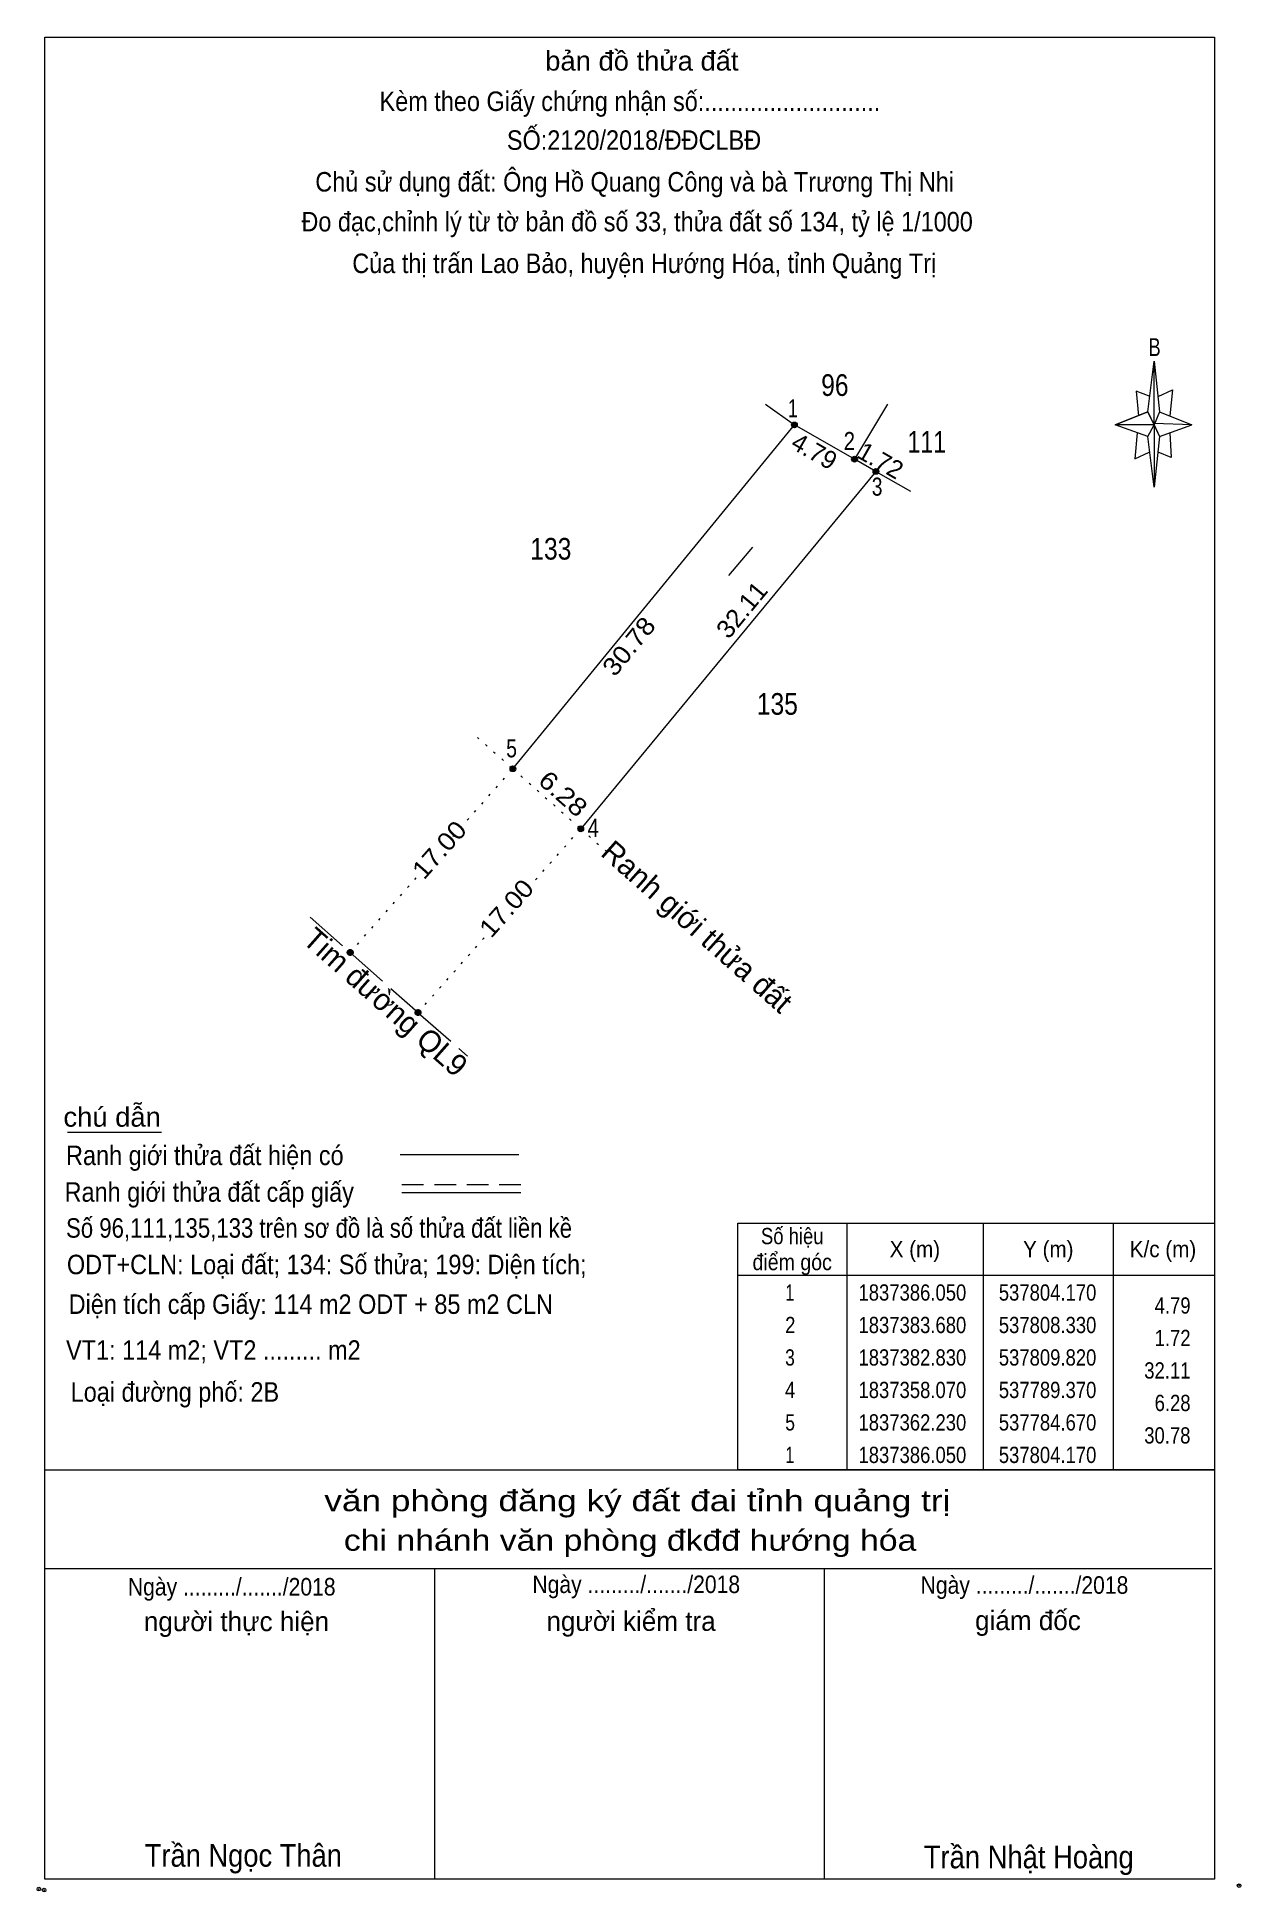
# Model space of a CAD drawing. Header units: metres. Extents: x 536771 to 537815, y 1837287 to 1837416.
# Drawn here: x 537419.5 to 537502.8, y 1837287.1 to 1837415.6 of the extents above; entities that cross this region are included whole.
import ezdxf
from ezdxf.enums import TextEntityAlignment as Align

# ---------------------------------------------------------------- set-up
doc = ezdxf.new("R2010")
doc.units = ezdxf.units.M
doc.header["$LTSCALE"] = 0.5
doc.header["$PDMODE"] = 32
doc.header["$PDSIZE"] = 0.25
for name, pattern in [('DOTTED', [1.5, 0.3, -1.2]), ('LONG_DASHED', [7.5, 6, -1.5]), ('MEDIUM_DASHED', [4.5, 3, -1.5])]:
    doc.linetypes.add(name, pattern=pattern)
for name, color, linetype, lineweight in [('10', 7, 'Continuous', 13), ('17', 7, 'Continuous', 13), ('5', 7, 'Continuous', 13), ('50', 7, 'DOTTED', 13), ('6', 7, 'Continuous', 13), ('63', 7, 'Continuous', 13), ('8', 7, 'DOTTED', 13)]:
    doc.layers.add(name, color=color, linetype=linetype, lineweight=lineweight)

msp = doc.modelspace()

# ---------------------------------------------------------------- texts
at = {"layer": '5'}
for s, height, width, p in [('bản đồ thửa đất', 1.35, 1.05, (537461.355, 1837413.33)), ('Kèm theo Giấy chứng nhận số:...........................', 1.35, 0.9, (537460.525, 1837410.53)), ('SỐ:2120/2018/ĐĐCLBĐ', 1.35, 0.9, (537460.81, 1837407.84)), ('Chủ sử dụng đất: Ông Hồ Quang Công và bà Trương Thị Nhi', 1.35, 0.9, (537460.855, 1837404.95)), ('Đo đạc,chỉnh lý từ tờ bản đồ số 33, thửa đất số 134, tỷ lệ 1/1000 ', 1.35, 0.9, (537461.25, 1837402.19)), ('Của thị trấn Lao Bảo, huyện Hướng Hóa, tỉnh Quảng Trị', 1.35, 0.9, (537461.52, 1837399.3)), ('B', 1.24, 0.75, (537496.87, 1837393.55)), ('văn phòng đăng ký đất đai tỉnh quảng trị', 1.458, 1.25, (537461.04, 1837313.52)), ('chi nhánh văn phòng đkđđ hướng hóa', 1.458, 1.2, (537460.54, 1837310.78)), ('Ngày ........./......./2018', 1.215, 0.9, (537432.945, 1837307.68)), ('Ngày ........./......./2018', 1.215, 0.9, (537460.965, 1837307.85)), ('Ngày ........./......./2018', 1.215, 0.9, (537487.855, 1837307.8)), ('Trần Ngọc Thân', 1.57, 0.9, (537433.75, 1837288.89)), ('Trần Nhật Hoàng', 1.575, 0.9, (537488.15, 1837288.78))]:
    msp.add_text(s, height=height, dxfattribs=dict(at, width=width)).set_placement(p, align=Align.CENTER)
for s, p in [('người kiểm tra', (537460.605, 1837305.23)), ('giám đốc', (537488.095, 1837305.28)), ('người thực hiện', (537433.275, 1837305.21))]:
    msp.add_text(s, height=1.35, dxfattribs=at).set_placement(p, align=Align.CENTER)
at = {"layer": '6'}
for s, width, p in [('chú dẫn', 1.05, (537421.29, 1837340.16)), ('Ranh giới thửa đất hiện có ', 0.9, (537421.47, 1837337.5)), ('Ranh giới thửa đất cấp giấy', 0.9, (537421.37, 1837334.96)), ('Số 96,111,135,133 trên sơ đồ là số thửa đất liền kề', 0.85, (537421.47, 1837332.47)), ('ODT+CLN: Loại đất; 134: Số thửa; 199: Diện tích;', 0.9, (537421.53, 1837329.94)), ('Diện tích cấp Giấy: 114 m2 ODT + 85 m2 CLN', 0.9, (537421.65, 1837327.19)), ('VT1: 114 m2; VT2 ......... m2', 0.9, (537421.47, 1837324.01)), ('Loại đường phố: 2B', 0.9, (537421.79, 1837321.11))]:
    msp.add_text(s, height=1.35, dxfattribs=dict(at, width=width)).set_placement(p)
at = {"layer": '63'}
for s, height, width, p in [('96', 1.5, 0.85, (537475.67, 1837390.79)), (' 1', 1.25, 0.75, (537472.16, 1837389.31)), (' 2', 1.25, 0.85, (537476.12, 1837387.04)), ('111', 1.5, 0.8, (537482.43, 1837386.86)), (' 3', 1.25, 0.8, (537478.02, 1837383.88)), (' 133', 1.5, 0.85, (537456.47, 1837379.45)), ('135', 1.5, 0.85, (537472.16, 1837368.7)), (' 5', 1.25, 0.8, (537452.7, 1837365.75)), (' 4', 1.25, 0.85, (537458.38, 1837360.24)), ('4.79', 1.125, 0.85, (537499.36, 1837327.21)), ('1.72', 1.125, 0.85, (537499.36, 1837324.96)), ('32.11', 1.125, 0.85, (537499.35, 1837322.71)), ('6.28', 1.125, 0.85, (537499.36, 1837320.46)), ('30.78', 1.125, 0.85, (537499.35, 1837318.21))]:
    msp.add_text(s, height=height, dxfattribs=dict(at, width=width)).set_placement(p, align=Align.RIGHT)
for s, height, rotation, p in [('4.79', 1.25, 330.329, (537472.9906, 1837386.4137)), ('1.72', 1.25, 330.297, (537477.5753, 1837385.7699)), ('Ranh giới thửa đất', 1.5, 318.51, (537464.6782, 1837353.4659)), ('Tim đường QL9', 1.5, 318.488, (537443.103, 1837348.2371))]:
    msp.add_text(s, height=height, rotation=rotation, dxfattribs=at).set_placement(p, align=Align.CENTER)
for s, rotation, width, p in [('32.11', 50.446, 1.05, (537468.7588, 1837375.572)), ('30.78', 50.695, 1.1, (537460.9364, 1837373.0491)), ('6.28', 318.488, 1.15, (537455.4858, 1837362.7603)), ('17.00', 48.481, 1.1, (537447.7921, 1837358.9358)), ('17.00', 48.481, 1.1, (537452.4421, 1837354.8858))]:
    msp.add_text(s, height=1.25, rotation=rotation, dxfattribs=dict(at, width=width)).set_placement(p, align=Align.CENTER)
for s, width, p in [('Số hiệu', 0.85, (537471.77, 1837332.02)), ('điểm góc', 0.9, (537471.765, 1837330.22)), ('X (m)', 0.95, (537480.265, 1837331.12)), ('Y (m)', 0.95, (537489.505, 1837331.12)), ('K/c (m)', 0.95, (537497.45, 1837331.12)), (' 1', 0.75, (537471.445, 1837328.11)), ('1837386.050', 0.85, (537480.09, 1837328.11)), ('537804.170', 0.85, (537489.455, 1837328.11)), (' 2', 0.85, (537471.455, 1837325.86)), ('1837383.680', 0.85, (537480.09, 1837325.86)), ('537808.330', 0.85, (537489.455, 1837325.86)), (' 3', 0.8, (537471.445, 1837323.61)), ('1837382.830', 0.85, (537480.09, 1837323.61)), ('537809.820', 0.85, (537489.455, 1837323.61)), (' 4', 0.85, (537471.445, 1837321.36)), ('1837358.070', 0.85, (537480.09, 1837321.36)), ('537789.370', 0.85, (537489.455, 1837321.36)), (' 5', 0.8, (537471.455, 1837319.11)), ('1837362.230', 0.85, (537480.09, 1837319.11)), ('537784.670', 0.85, (537489.455, 1837319.11)), (' 1', 0.75, (537471.445, 1837316.86)), ('1837386.050', 0.85, (537480.09, 1837316.86)), ('537804.170', 0.85, (537489.455, 1837316.86))]:
    msp.add_text(s, height=1.125, dxfattribs=dict(at, width=width)).set_placement(p, align=Align.CENTER)

# ---------------------------------------------------------------- hatches: boundary and pattern name
at = {"layer": '63'}
for points in [[(537472.12, 1837388.78, 1), (537471.72, 1837388.78, 1)], [(537476.28, 1837386.41, 1), (537475.88, 1837386.41, 1)], [(537477.77, 1837385.56, 1), (537477.37, 1837385.56, 1)], [(537452.62, 1837364.96, 1), (537452.22, 1837364.96, 1)], [(537457.32, 1837360.8, 1), (537456.92, 1837360.8, 1)], [(537441.35, 1837352.23, 1), (537440.95, 1837352.23, 1)], [(537446.05, 1837348.07, 1), (537445.65, 1837348.07, 1)]]:
    msp.add_hatch(color=256, dxfattribs=at).paths.add_polyline_path(points)

# ---------------------------------------------------------------- linework, layer by layer
at = {"layer": '10'}
for p, q in [((537469.91, 1837390.21), (537471.92, 1837388.78)), ((537478.36, 1837390.21), (537476.08, 1837386.41)), ((537452.42, 1837364.96), (537471.92, 1837388.78)), ((537477.57, 1837385.56), (537457.12, 1837360.8)), ((537477.57, 1837385.56), (537479.97, 1837384.19))]:
    msp.add_line(p, q, dxfattribs=at)
msp.add_lwpolyline([(537477.57, 1837385.56), (537476.08, 1837386.41), (537471.92, 1837388.78)], dxfattribs=at)
at = {"layer": '17'}
msp.add_line((537421.57, 1837339.79), (537428.08, 1837339.79), dxfattribs=at)
at = {"layer": '5'}
for p, q in [((537496.39, 1837389.68), (537496.84, 1837393.19)), ((537497.2, 1837389.68), (537499.45, 1837388.78)), ((537496.39, 1837387.97), (537494.14, 1837388.78)), ((537497.2, 1837387.97), (537496.84, 1837384.46)), ((537497.92, 1837388.24), (537498.01, 1837386.53)), ((537498.01, 1837386.53), (537497.11, 1837386.89)), ((537420.01, 1837316.38), (537501.01, 1837316.38)), ((537420.01, 1837309.54), (537500.83, 1837309.54)), ((537420.01, 1837309.54), (537500.83, 1837309.54)), ((537420.01, 1837309.54), (537500.83, 1837309.54)), ((537447.01, 1837288.03), (537447.01, 1837309.54)), ((537474.01, 1837288.03), (537474.01, 1837309.54))]:
    msp.add_line(p, q, dxfattribs=at)
for points in [[(537420.01, 1837415.65), (537501.01, 1837415.65), (537501.01, 1837288.03), (537420.01, 1837288.03)], [(537496.84, 1837393.19), (537497.2, 1837389.68), (537496.84, 1837388.78)], [(537496.84, 1837388.78), (537494.14, 1837388.78), (537496.39, 1837389.68), (537497.2, 1837387.97), (537499.45, 1837388.78), (537496.84, 1837388.87)], [(537496.84, 1837388.78), (537496.84, 1837384.46), (537496.39, 1837387.97)]]:
    msp.add_lwpolyline(points, close=True, dxfattribs=at)
for points in [[(537496.57, 1837390.76), (537495.58, 1837391.12), (537495.76, 1837389.41)], [(537497.11, 1837390.76), (537498.1, 1837391.21), (537497.92, 1837389.41)], [(537496.84, 1837388.78), (537496.39, 1837389.68), (537494.14, 1837388.78)], [(537495.67, 1837388.24), (537495.49, 1837386.44), (537496.48, 1837386.89)], [(537496.84, 1837388.78), (537497.2, 1837387.97), (537499.45, 1837388.78)], [(537501.01, 1837288.03), (537420.01, 1837288.03), (537420.01, 1837309.54)]]:
    msp.add_lwpolyline(points, dxfattribs=at)
for p in [(537419.59, 1837287.34), (537419.95, 1837287.27)]:
    msp.add_point(p, dxfattribs=at)
at = {"layer": '50'}
for p, q in [((537449.96, 1837367.13), (537452.42, 1837364.96)), ((537452.42, 1837364.96), (537457.12, 1837360.8)), ((537457.12, 1837360.8), (537459.11, 1837359.04))]:
    msp.add_line(p, q, dxfattribs=at)
at = {"layer": '50', "linetype": 'LONG_DASHED'}
for p, q in [((537438.37, 1837354.68), (537441.18, 1837352.21)), ((537441.15, 1837352.23), (537445.85, 1837348.07)), ((537445.87, 1837348.06), (537449.28, 1837345.05))]:
    msp.add_line(p, q, dxfattribs=at)
at = {"layer": '6'}
for p, q in [((537444.61, 1837338.23), (537452.83, 1837338.23)), ((537444.73, 1837335.59), (537452.96, 1837335.59))]:
    msp.add_line(p, q, dxfattribs=at)
at = {"layer": '6', "linetype": 'MEDIUM_DASHED'}
msp.add_line((537444.73, 1837336.15), (537453.01, 1837336.15), dxfattribs=at)
at = {"layer": '6'}
msp.add_point((537502.72, 1837287.58), dxfattribs=at)
at = {"layer": '63'}
for p, q in [((537467.37, 1837378.35), (537469.03, 1837380.31)), ((537475.55, 1837333.48), (537475.55, 1837316.38)), ((537484.99, 1837333.48), (537484.99, 1837316.38)), ((537493.99, 1837333.48), (537493.99, 1837316.38)), ((537467.99, 1837329.88), (537501.01, 1837329.88))]:
    msp.add_line(p, q, dxfattribs=at)
msp.add_lwpolyline([(537467.99, 1837333.48), (537501.01, 1837333.48), (537501.01, 1837316.38), (537467.99, 1837316.38)], close=True, dxfattribs=at)
for centre in [(537471.92, 1837388.78), (537476.08, 1837386.41), (537477.57, 1837385.56), (537452.42, 1837364.96), (537457.12, 1837360.8)]:
    msp.add_circle(centre, 0.2, dxfattribs=at)
at = {"layer": '63', "linetype": 'LONG_DASHED'}
for centre in [(537441.15, 1837352.23), (537445.85, 1837348.07)]:
    msp.add_circle(centre, 0.2, dxfattribs=at)
at = {"layer": '8'}
for p, q in [((537448.27, 1837360.27), (537452.42, 1837364.96)), ((537453, 1837356.15), (537457.12, 1837360.8)), ((537448.26, 1837360.26), (537448.27, 1837360.27)), ((537441.15, 1837352.23), (537445.98, 1837357.69)), ((537445.85, 1837348.07), (537450.71, 1837353.56))]:
    msp.add_line(p, q, dxfattribs=at)

msp.set_redraw_order([(e.dxf.handle, doc.entitydb.next_handle()) for e in msp.query("TEXT MTEXT ATTDEF DIMENSION ARC_DIMENSION")])  # texts and dimensions are drawn at this point

doc.saveas('drawing.dxf')
